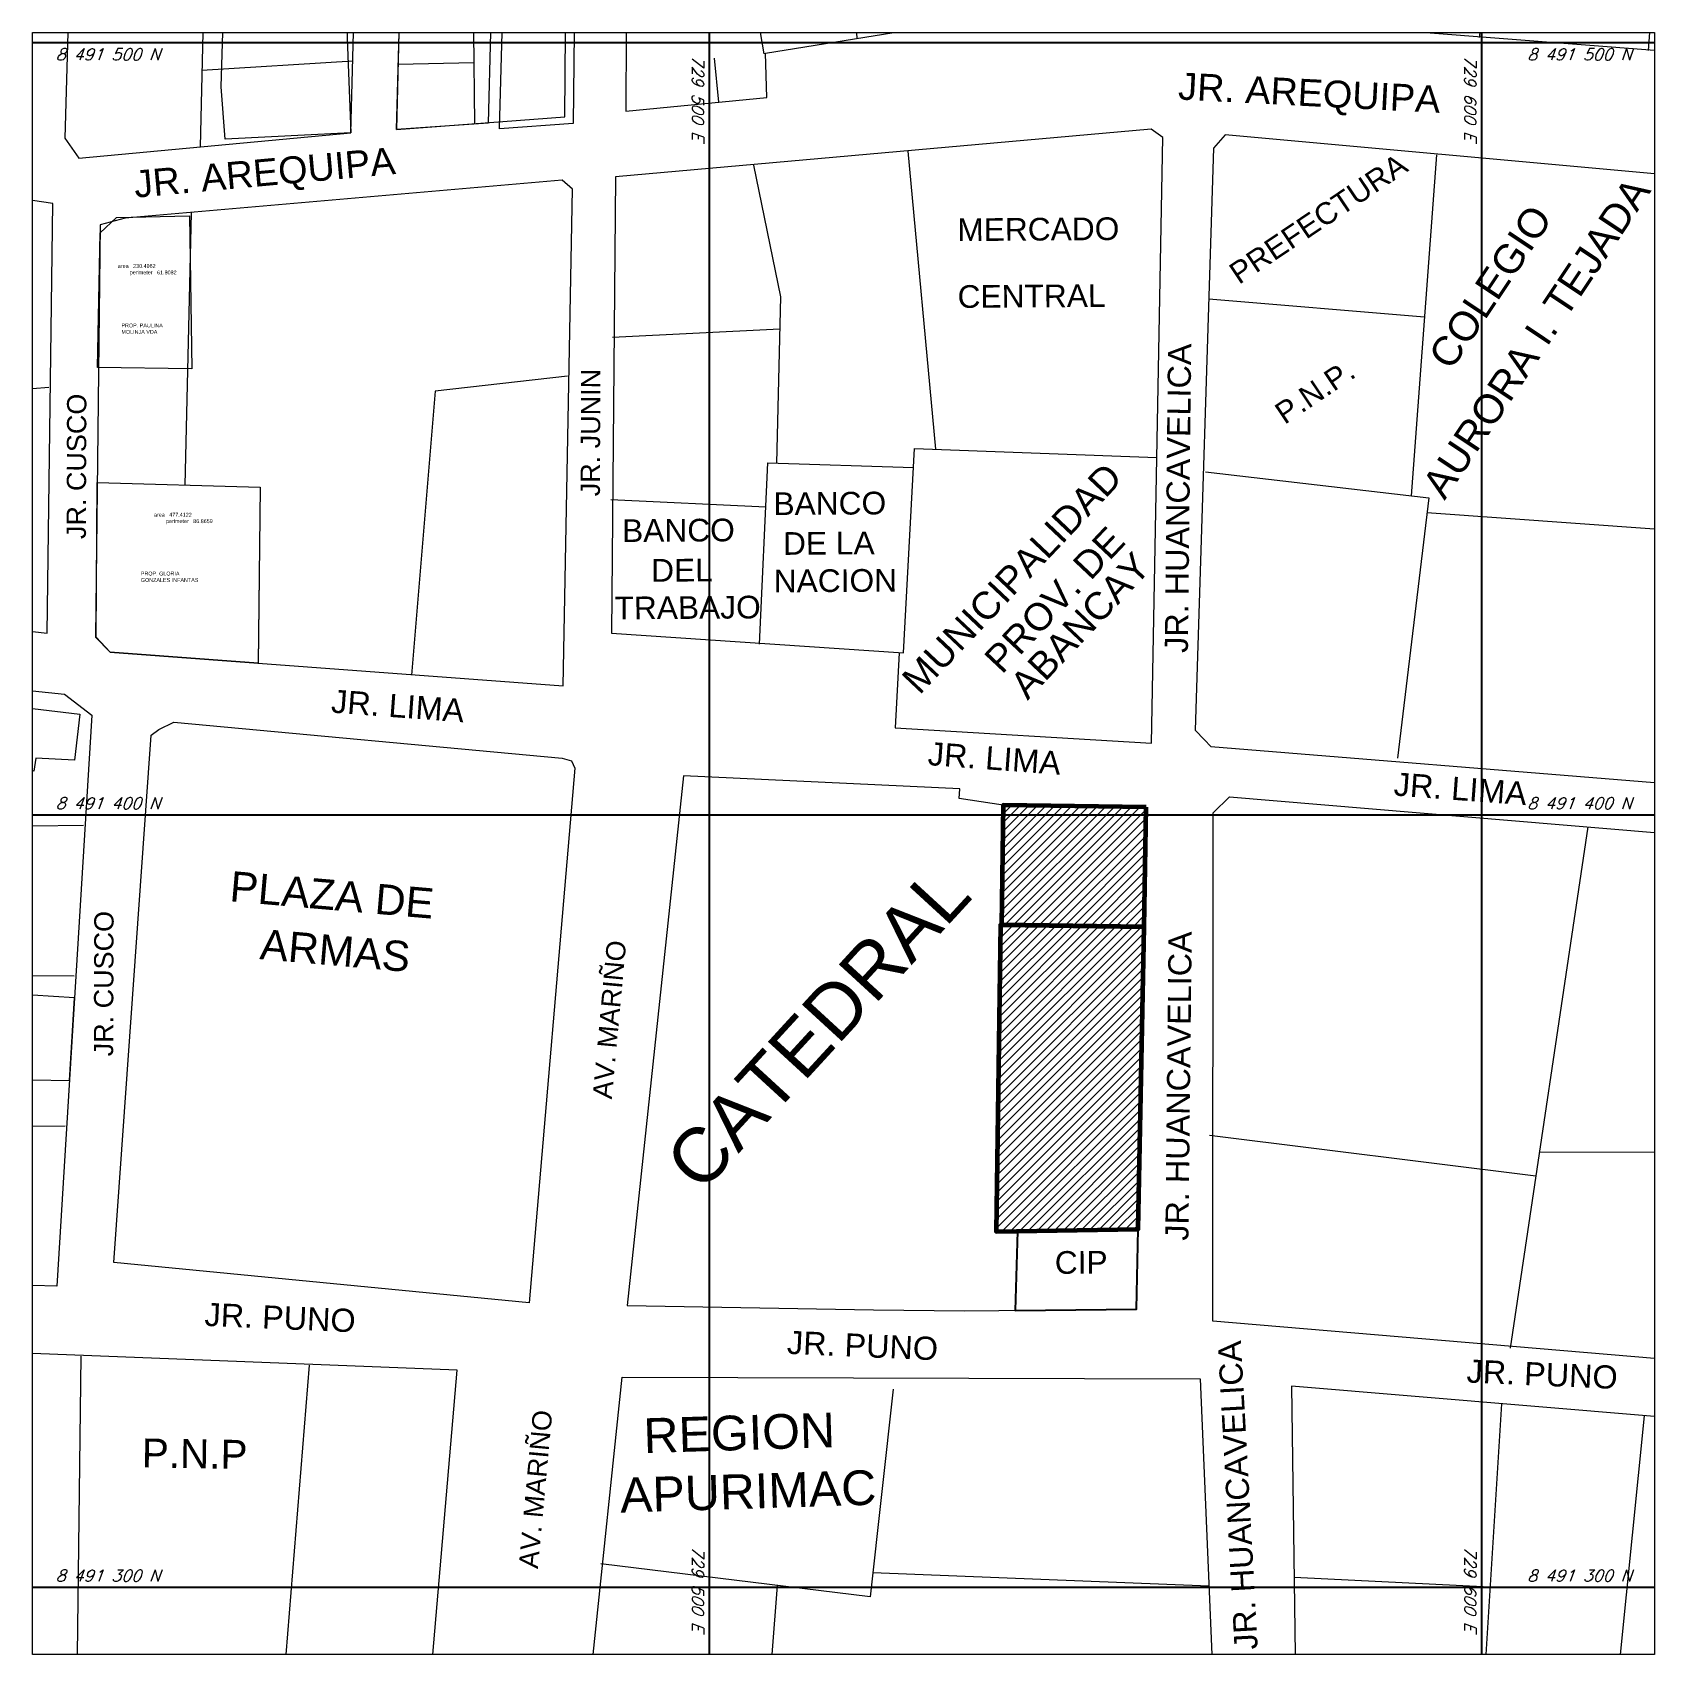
# Model space of a CAD drawing. Header units: metres. Extents: x 0 to 730306, y 0 to 8491524.
# Drawn here: x 729912.2 to 730122.2, y 8491314 to 8491524 of the extents above; entities that cross this region are included whole.
import ezdxf
from ezdxf.enums import TextEntityAlignment as Align

# ---------------------------------------------------------------- set-up
doc = ezdxf.new("R2010")
doc.units = ezdxf.units.M
for name, color, linetype, lineweight in [('AREA DE EXCAVACION', 5, 'Continuous', 60), ('CATASTRO', 1, 'Continuous', 18), ('HACH', 7, 'Continuous', 0), ('lotes', 146, 'Continuous', 18)]:
    doc.layers.add(name, color=color, linetype=linetype, lineweight=lineweight)
doc.layers.add('j_malla', color=8, linetype='Continuous')
doc.layers.add('PREDIO URBANO INSCRITO', color=4, linetype='Continuous')
doc.styles.add('SIMPLEX', font='simplex.shx', dxfattribs={"width": 0.75, "oblique": 20, "height": 1.75})
doc.styles.get("Standard").update_dxf_attribs({"font": 'arial.ttf'})
pattern_1 = [(45, (499.8819, 22.6706), (-0.56126600757, 0.56126600757), [])]

msp = doc.modelspace()

# ---------------------------------------------------------------- texts
at = {"lineweight": 5}
for s, height, rotation, p in [('JR. AREQUIPA', 3.5, 357.05202, (730060.494, 8491515.289)), ('JR. AREQUIPA', 3.5, 5.21079, (729925.527, 8491502.557)), ('PREFECTURA', 2.8125, 33.92551, (730068.425, 8491491.256)), ('AURORA I. TEJADA', 3.75, 56.27436, (730095.045, 8491463.309)), ('COLEGIO', 3.75, 56.27436, (730095.881, 8491480.069)), ('MERCADO ', 2.9375, 0.40389, (730031.972, 8491496.944)), ('CENTRAL', 2.9375, 0.40389, (730032.006, 8491488.295)), ('JR. HUANCAVELICA', 3, 89.38335, (730061.811, 8491443.62)), ('JR. JUNIN', 2.5, 89.80581, (729985.693, 8491463.908)), ('P.N.P.', 2.8125, 33.92551, (730074.334, 8491473.134)), ('JR. CUSCO', 2.5, 89.80581, (729919.147, 8491458.373)), ('MUNICIPALIDAD', 3.52503, 46.61917, (730027.059, 8491438.089)), ('BANCO', 2.9375, 0.40389, (730008.17, 8491461.475)), ('BANCO', 2.9375, 0.40389, (729988.57, 8491457.986)), ('DE LA', 2.9375, 0.40389, (730009.404, 8491456.324)), ('PROV. DE', 3.525, 46.61917, (730037.737, 8491440.758)), ('DEL', 2.9375, 0.40389, (729992.335, 8491452.845)), ('ABANCAY', 3.525, 46.61917, (730041.054, 8491437.427)), ('NACION', 2.9375, 0.40389, (730008.208, 8491451.467)), ('TRABAJO', 2.9375, 0.40389, (729987.596, 8491447.974)), ('JR. LIMA', 3, 355.80581, (729950.819, 8491435.909)), ('JR. LIMA', 3, 355.80581, (730028.062, 8491429.123)), ('JR. LIMA', 3, 355.80581, (730088.388, 8491425.181)), ('PLAZA DE', 3.9167, 355.06121, (729937.66, 8491411.497)), ('CATEDRAL', 7, 47.45461, (729998.832, 8491373.567)), ('JR. CUSCO', 2.5, 89.80581, (729922.672, 8491391.403)), ('ARMAS', 3.9167, 355.06121, (729941.568, 8491403.998)), ('JR. HUANCAVELICA', 3, 89.38335, (730061.88, 8491367.526)), ('AV. MARIÑO', 2.5, 84.73859, (729987.224, 8491385.81)), ('CIP', 2.9375, 0.40389, (730044.59, 8491363.242)), ('JR. PUNO', 3, 357.53239, (729934.462, 8491356.512)), ('JR. PUNO', 3, 357.53239, (730009.863, 8491352.89)), ('JR. HUANCAVELICA', 3, 93.13421, (730070.86, 8491314.667)), ('JR. PUNO', 3, 357.53239, (730097.846, 8491349.177)), ('AV. MARIÑO', 2.5, 84.73859, (729977.658, 8491325.006)), ('REGION ', 4.5, 1.80581, (729991.405, 8491340.036)), ('P.N.P', 3.75, 359.10802, (729926.36, 8491338.19)), ('APURIMAC', 4.5, 1.80581, (729988.365, 8491332.328))]:
    msp.add_text(s, height=height, rotation=rotation, dxfattribs=at).set_placement(p)
at = {"layer": 'j_malla', "color": 8, "style": 'SIMPLEX', "oblique": 20}
for s, p in [('8 491 500 N', (729915.226, 8491521.11)), ('8 491 400 N', (729915.226, 8491424.171)), ('8 491 300 N', (729915.226, 8491324.171))]:
    msp.add_text(s, height=1.5, dxfattribs=at).set_placement(p, align=Align.MIDDLE_LEFT)
for s, p in [('729 500 E', (729998.382, 8491520.96)), ('729 600 E', (730098.382, 8491520.96))]:
    msp.add_text(s, height=1.5, rotation=270, dxfattribs=at).set_placement(p, align=Align.MIDDLE_LEFT)
for s, p in [('8 491 500 N', (730119.226, 8491521.11)), ('8 491 400 N', (730119.226, 8491424.171)), ('8 491 300 N', (730119.226, 8491324.171))]:
    msp.add_text(s, height=1.5, dxfattribs=at).set_placement(p, align=Align.MIDDLE_RIGHT)
for s, p in [('729 500 E', (729998.382, 8491316.96)), ('729 600 E', (730098.382, 8491316.96))]:
    msp.add_text(s, height=1.5, rotation=270, dxfattribs=at).set_placement(p, align=Align.MIDDLE_RIGHT)
at = {"layer": 'lotes', "char_height": 0.5, "attachment_point": 1}
for s, insert, width in [(' area   230.4962\\P         perimeter   61.8082', (729923.084, 8491493.971), 8.15541), ('PROP. PAULINA MOLINJA VDA ', (729923.746, 8491486.275), 8.15541), (' area   477.4122\\P         perimeter   86.8659', (729927.761, 8491461.77), 8.16185), ('PROP. GLORIA GONZALES INFANTAS', (729926.26, 8491454.156), 8.16185)]:
    msp.add_mtext(s, dxfattribs=dict(at, insert=insert, width=width))

# ---------------------------------------------------------------- hatches: boundary and pattern name
at = {"layer": 'HACH', "lineweight": 0}
h = msp.add_hatch(dxfattribs=at)
h.set_pattern_fill('ANSI31', color=256, scale=0.25)
h.set_pattern_definition(pattern_1)
h.paths.add_polyline_path([(730056.401, 8491423.665), (730037.903, 8491423.942), (730037.671, 8491408.443), (730056.169, 8491408.167)])
h = msp.add_hatch(dxfattribs=at)
h.set_pattern_fill('ANSI31', color=256, scale=0.25)
h.set_pattern_definition(pattern_1)
h.paths.add_polyline_path([(730056.169, 8491408.167), (730037.571, 8491408.445), (730036.976, 8491368.729), (730055.364, 8491369.025), (730055.366, 8491369.134)])

# ---------------------------------------------------------------- linework, layer by layer
at = {"color": 5, "lineweight": 5, "flags": 128}
msp.add_lwpolyline([(730122.226, 8491523.96), (730122.226, 8491313.96), (729912.226, 8491313.96), (729912.226, 8491523.96), (730122.226, 8491523.96)], close=True, dxfattribs=at)
at = {"lineweight": 5}
msp.add_lwpolyline([(730001.066, 8491514.947), (730000.517, 8491520.617)], dxfattribs=at)
at = {"layer": 'AREA DE EXCAVACION', "color": 12, "true_color": 0xd90d02, "flags": 128}
for points in [[(730056.401, 8491423.665), (730037.903, 8491423.942), (730037.671, 8491408.443), (730056.169, 8491408.167)], [(730056.169, 8491408.167), (730037.671, 8491408.443), (730037.571, 8491408.445), (730036.976, 8491368.729), (730055.364, 8491369.025)]]:
    msp.add_lwpolyline(points, close=True, dxfattribs=at)
at = {"layer": 'CATASTRO'}
for p, q in [((729916.799, 8491523.96), (729916.439, 8491510.274)), ((729953.441, 8491510.975), (729953.793, 8491523.96)), ((729959.644, 8491523.96), (729959.363, 8491511.383)), ((729981.158, 8491513.025), (729981.238, 8491523.96)), ((729989.087, 8491523.96), (729989.034, 8491513.782)), ((730007.142, 8491521.258), (730023.74, 8491523.96)), ((730092.633, 8491523.96), (730122.226, 8491521.668)), ((730007.283, 8491515.549), (730007.142, 8491521.258)), ((729989.034, 8491513.782), (730007.283, 8491515.549)), ((729959.363, 8491511.383), (729981.158, 8491513.025)), ((729916.439, 8491510.274), (729918.232, 8491507.668)), ((729918.232, 8491507.668), (729953.441, 8491510.975)), ((730057.071, 8491511.427), (729987.723, 8491505.279)), ((730058.584, 8491510.364), (730057.071, 8491511.427)), ((730057.095, 8491431.931), (730058.584, 8491510.364)), ((730066.643, 8491510.701), (730065.113, 8491508.983)), ((730122.226, 8491505.676), (730066.643, 8491510.701)), ((730065.113, 8491508.983), (730062.746, 8491433.619)), ((729980.82, 8491504.834), (729924.25, 8491499.907)), ((729982.147, 8491503.69), (729980.82, 8491504.834)), ((729980.927, 8491439.359), (729982.147, 8491503.69)), ((729987.723, 8491505.279), (729987.178, 8491446.179)), ((729914.881, 8491501.83), (729912.226, 8491502.21)), ((729914.118, 8491446.186), (729914.881, 8491501.83)), ((729921.014, 8491499.057), (729920.376, 8491445.686)), ((729924.25, 8491499.907), (729921.014, 8491499.057)), ((729912.226, 8491446.412), (729914.118, 8491446.186)), ((729920.376, 8491445.686), (729922.273, 8491443.736)), ((729987.178, 8491446.179), (730024.996, 8491443.623)), ((729922.273, 8491443.736), (729980.927, 8491439.359)), ((730024.427, 8491443.661), (730023.898, 8491433.928)), ((729912.226, 8491438.745), (729916.37, 8491438.287)), ((729916.37, 8491438.287), (729919.932, 8491435.562)), ((729919.932, 8491435.562), (729915.383, 8491361.632)), ((729928.599, 8491433.723), (729930.519, 8491434.667)), ((729930.519, 8491434.667), (729980.821, 8491429.992)), ((730023.898, 8491433.928), (730057.099, 8491431.931)), ((729922.75, 8491364.72), (729927.58, 8491433.003)), ((729927.58, 8491433.003), (729928.599, 8491433.723)), ((730062.746, 8491433.619), (730063.946, 8491432.363)), ((730063.946, 8491432.363), (730064.772, 8491431.498)), ((729980.821, 8491429.992), (729982.011, 8491429.677)), ((730064.772, 8491431.498), (730122.226, 8491426.861)), ((729982.435, 8491428.696), (729976.552, 8491359.512)), ((729982.011, 8491429.677), (729982.435, 8491428.696)), ((729996.513, 8491427.731), (729989.24, 8491359.141)), ((730065.079, 8491422.935), (730067.203, 8491424.982)), ((730067.203, 8491424.982), (730122.226, 8491420.397)), ((730065.035, 8491357.115), (730065.079, 8491422.935)), ((729976.552, 8491359.512), (729922.75, 8491364.72)), ((729915.383, 8491361.632), (729912.226, 8491361.741)), ((729989.24, 8491359.141), (730021.097, 8491358.597)), ((730122.226, 8491352.303), (730065.035, 8491357.115)), ((729967.19, 8491350.787), (729912.226, 8491352.922)), ((729964.053, 8491313.96), (729967.19, 8491350.787)), ((729984.822, 8491313.96), (729988.593, 8491349.873)), ((729988.593, 8491349.873), (730063.398, 8491349.658)), ((730063.398, 8491349.658), (730064.895, 8491313.96)), ((730122.226, 8491344.765), (730075.238, 8491348.714)), ((730075.238, 8491348.714), (730075.689, 8491313.96))]:
    msp.add_line(p, q, dxfattribs=at)
for points in [[(730037.906, 8491423.942), (730032.183, 8491424.793), (730032.29, 8491426.058), (729996.513, 8491427.731)], [(730021.097, 8491358.597), (730032.877, 8491358.448), (730055.155, 8491358.661), (730055.366, 8491369.134)]]:
    msp.add_lwpolyline(points, dxfattribs=at)
at = {"layer": 'j_malla', "color": 8}
for points in [[(729912.226, 8491522.671), (730122.226, 8491522.671)], [(729999.882, 8491313.96), (729999.882, 8491523.96)], [(730099.882, 8491313.96), (730099.882, 8491523.96)], [(729912.226, 8491422.671), (730122.226, 8491422.671)], [(729912.226, 8491322.671), (730122.226, 8491322.671)]]:
    msp.add_lwpolyline(points, dxfattribs=at)
at = {"layer": 'lotes'}
for p, q in [((729934.275, 8491523.96), (729933.929, 8491509.142)), ((729969.339, 8491523.96), (729969.462, 8491512.144)), ((730006.938, 8491521.176), (730006.465, 8491523.96)), ((730019.011, 8491523.139), (730018.937, 8491523.96)), ((730099.567, 8491523.31), (730099.642, 8491523.96)), ((730121.583, 8491523.96), (730121.388, 8491521.617)), ((729934.161, 8491519.095), (729953.693, 8491520.263)), ((729959.553, 8491519.869), (729969.379, 8491520.067)), ((730029.173, 8491470.002), (730025.59, 8491508.569)), ((730093.977, 8491508.115), (730090.706, 8491463.985)), ((730005.559, 8491506.797), (730009.089, 8491489.747)), ((729932.003, 8491465.362), (729932.801, 8491500.599)), ((730009.089, 8491489.747), (730008.549, 8491468.19)), ((730064.525, 8491489.485), (730092.424, 8491487.154)), ((729987.322, 8491484.496), (730008.986, 8491485.609)), ((729912.226, 8491477.847), (729914.344, 8491478.032)), ((729981.478, 8491479.466), (729964.373, 8491477.506)), ((729964.373, 8491477.506), (729961.294, 8491440.733)), ((730024.996, 8491443.623), (730026.436, 8491470.103)), ((730026.436, 8491470.103), (730057.798, 8491468.951)), ((730006.362, 8491444.785), (730007.441, 8491468.226)), ((730007.441, 8491468.226), (730026.301, 8491467.618)), ((729920.615, 8491465.68), (729941.69, 8491465.092)), ((730064.084, 8491467.081), (730092.988, 8491463.72)), ((729941.69, 8491465.092), (729941.466, 8491442.215)), ((729987.125, 8491463.49), (730007.179, 8491462.537)), ((730092.988, 8491463.72), (730088.96, 8491430)), ((730092.761, 8491461.817), (730122.226, 8491459.681)), ((729918.839, 8491421.299), (729912.226, 8491421.19)), ((730113.605, 8491421.116), (730103.512, 8491353.604)), ((729912.226, 8491401.874), (729917.636, 8491401.813)), ((729912.226, 8491382.37), (729916.441, 8491382.43)), ((730106.843, 8491375.885), (730064.596, 8491381.163)), ((730122.226, 8491378.981), (730107.302, 8491378.952)), ((729918.048, 8491313.96), (729918.517, 8491352.601)), ((729945.056, 8491313.96), (729948.115, 8491351.446)), ((730023.64, 8491348.322), (730020.688, 8491321.422)), ((730102.405, 8491346.431), (730100.366, 8491313.96)), ((730117.814, 8491313.96), (730120.904, 8491344.876)), ((730020.688, 8491321.422), (729985.829, 8491325.712)), ((730008.654, 8491322.903), (730007.939, 8491313.96)), ((730021.033, 8491324.57), (730064.522, 8491322.859)), ((730075.559, 8491323.962), (730100.916, 8491322.727))]:
    msp.add_line(p, q, dxfattribs=at)
for points in [[(729952.983, 8491523.96), (729952.953, 8491523.166), (729953.441, 8491510.975), (729937.163, 8491510.144), (729936.665, 8491516.926), (729936.888, 8491523.96)], [(729952.983, 8491523.96), (729952.953, 8491523.166), (729953.441, 8491510.975), (729937.163, 8491510.144), (729936.665, 8491516.926), (729936.888, 8491523.96)], [(729971.541, 8491523.96), (729971.232, 8491512.231), (729959.363, 8491511.383), (729959.693, 8491523.96)], [(729982.363, 8491523.96), (729982.228, 8491512.166), (729972.708, 8491511.486), (729973.055, 8491523.96)], [(729912.226, 8491436.436), (729918.37, 8491435.696), (729917.653, 8491429.739), (729912.66, 8491430.014), (729912.422, 8491428.33), (729912.226, 8491428.373)], [(729918.37, 8491435.696), (729917.653, 8491429.739), (729912.66, 8491430.014), (729912.422, 8491428.33), (729912.226, 8491428.373)], [(729912.226, 8491388.366), (729917.011, 8491388.283), (729917.68, 8491398.962), (729912.226, 8491399.335)]]:
    msp.add_lwpolyline(points, dxfattribs=at)
for points in [[(729920.668, 8491480.578), (729920.988, 8491498.028), (729923.118, 8491499.998), (729932.568, 8491500.198), (729932.868, 8491480.408)], [(729920.476, 8491445.686), (729920.615, 8491465.68), (729941.69, 8491465.092), (729941.467, 8491442.303), (729922.273, 8491443.736)]]:
    msp.add_lwpolyline(points, close=True, dxfattribs=at)
at = {"layer": 'PREDIO URBANO INSCRITO'}
msp.add_lwpolyline([(730055.364, 8491369.025), (730039.766, 8491368.774), (730039.436, 8491358.511), (730055.155, 8491358.661)], close=True, dxfattribs=at)

msp.set_redraw_order([(e.dxf.handle, doc.entitydb.next_handle()) for e in msp.query("TEXT MTEXT ATTDEF DIMENSION ARC_DIMENSION")])  # texts and dimensions are drawn at this point

doc.saveas('drawing.dxf')
